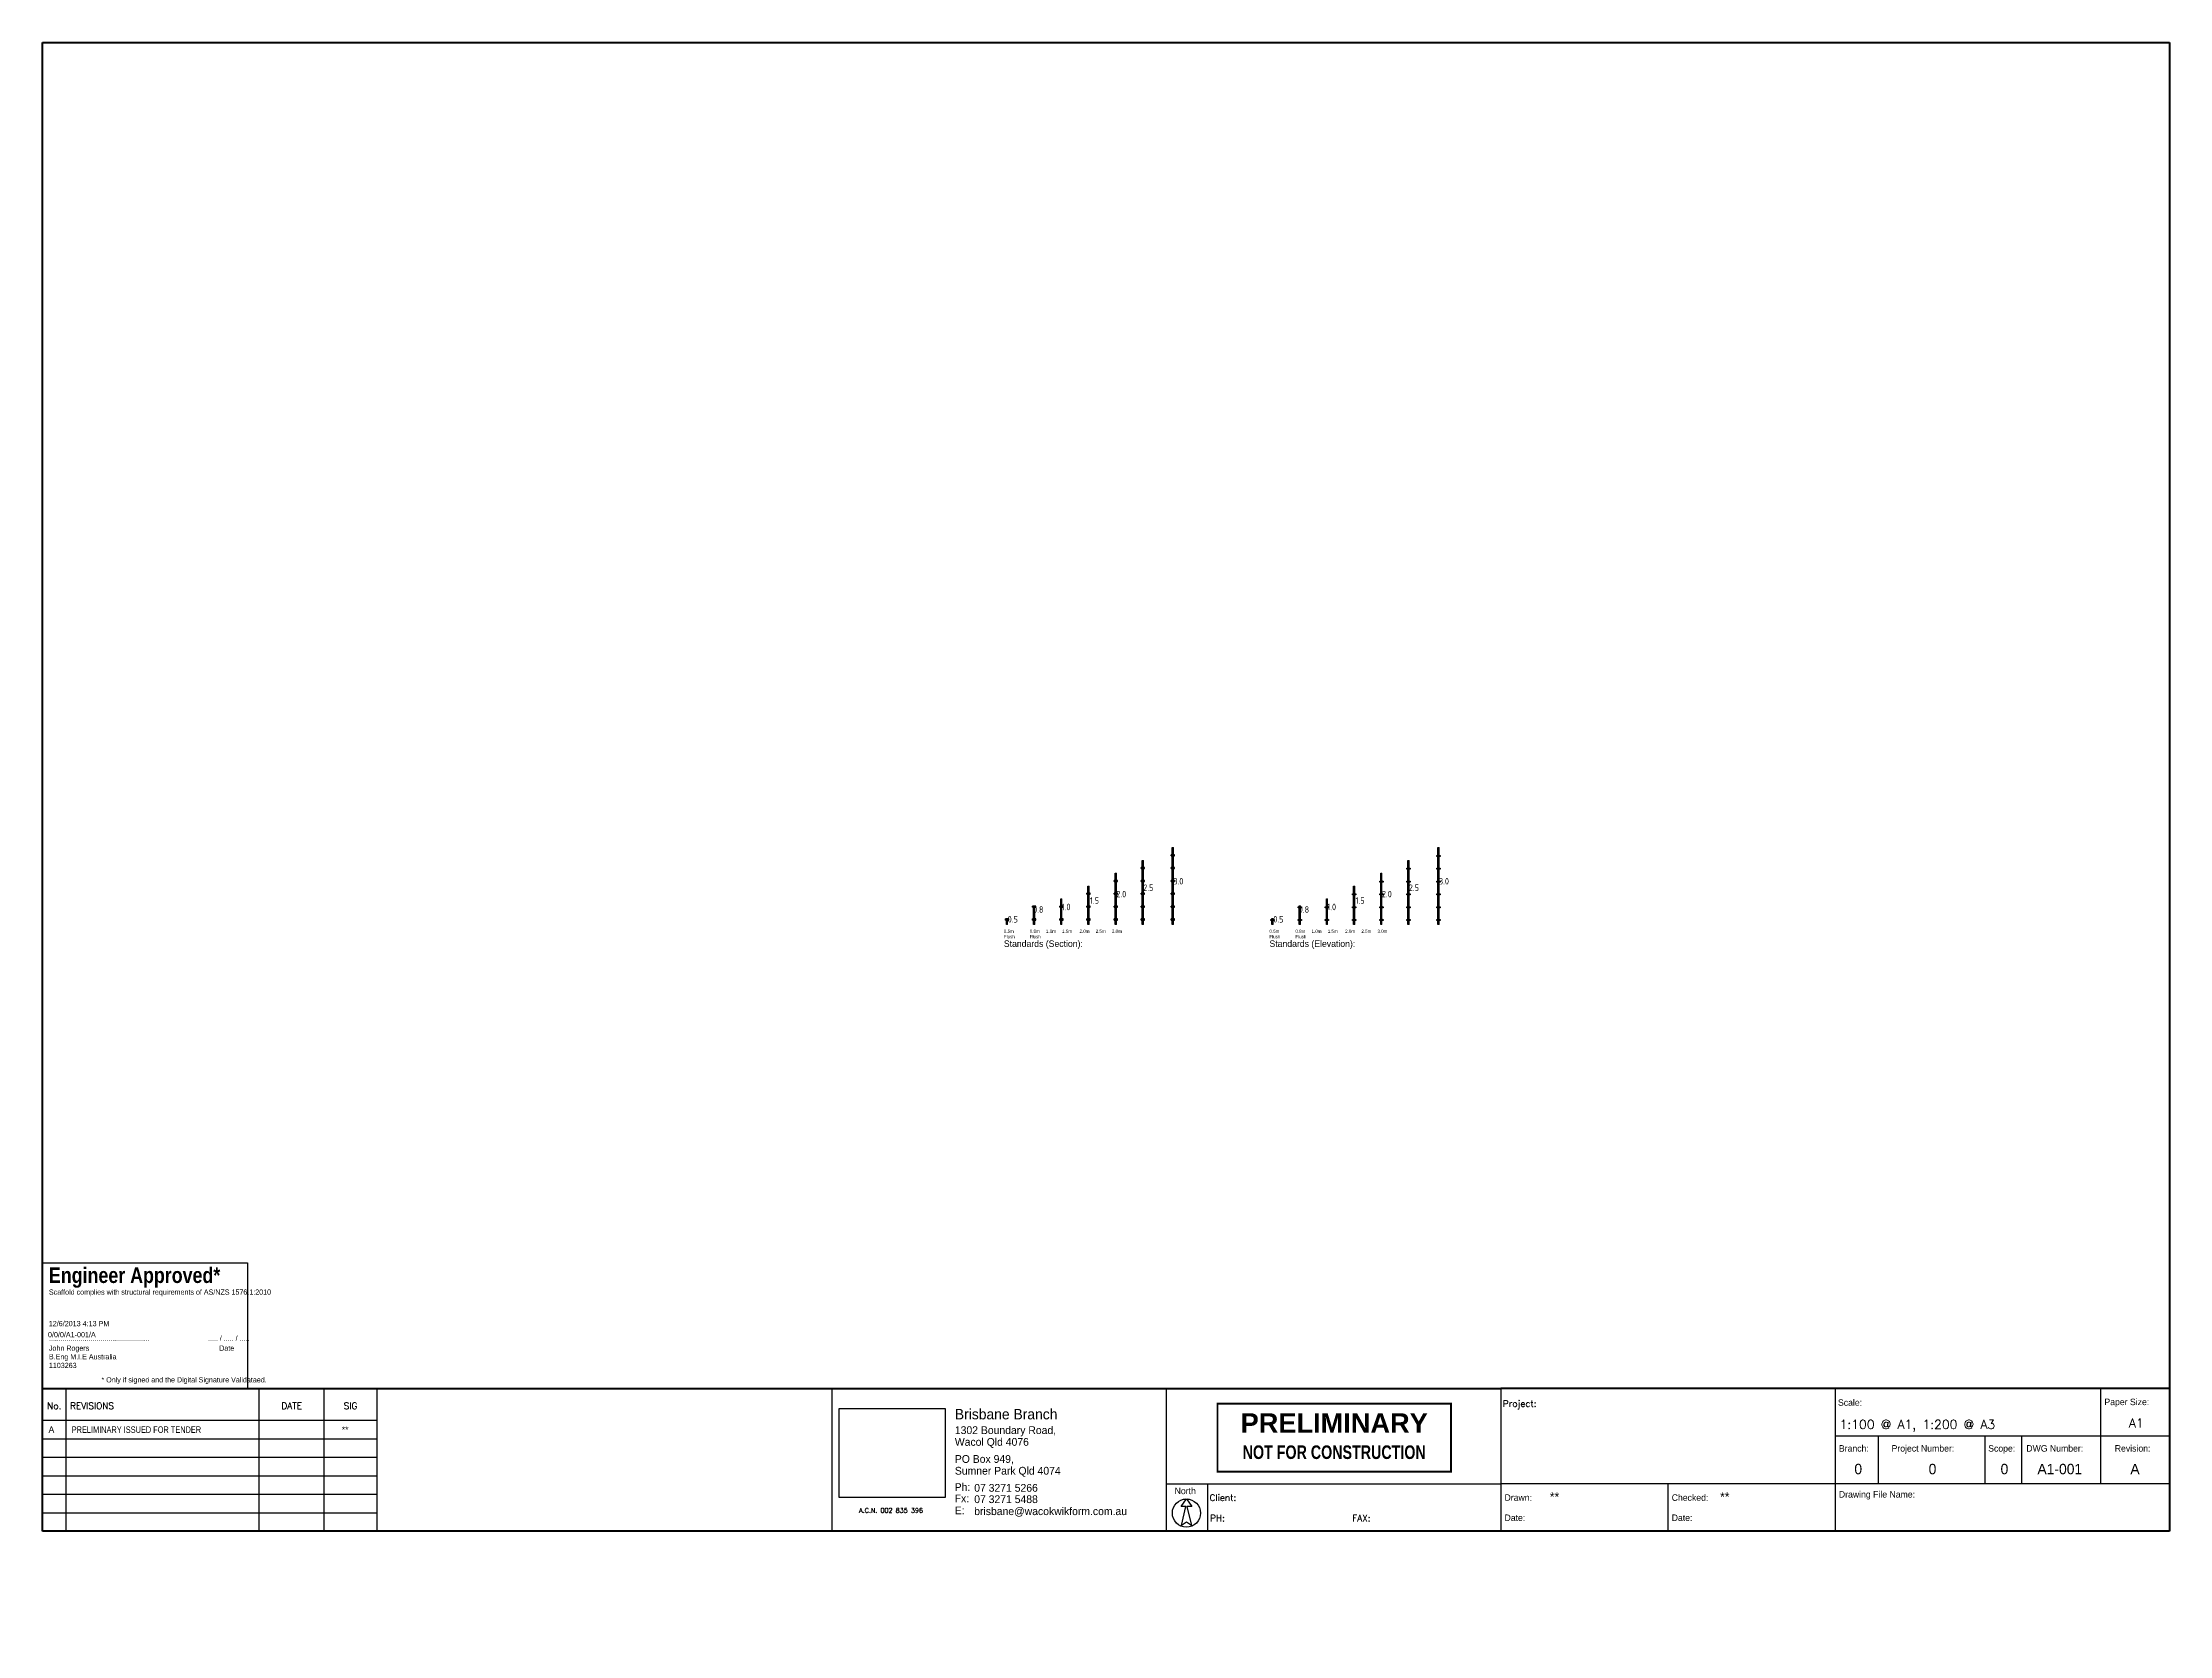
# Paper-space layout '(A1)' of a CAD drawing. Header units: millimetres. Extents: x 0 to 820, y -52 to 562.
# The model-space entities are those that its viewports show. They can reach past a viewport. Long polylines and large blocks are cut down to what shows.
import ezdxf
from ezdxf.enums import TextEntityAlignment as Align

# ---------------------------------------------------------------- set-up
doc = ezdxf.new("R2010")
doc.units = ezdxf.units.MM
doc.layers.get('0').update_dxf_attribs({"linetype": 'CONTINUOUS'})
for name, color, linetype in [('Drawing Sheet', 7, 'CONTINUOUS'), ('PRELIMINARY', 7, 'CONTINUOUS'), ('RED', 8, 'CONTINUOUS')]:
    doc.layers.add(name, color=color, linetype=linetype)
doc.layers.add('Viewport', color=7, linetype='CONTINUOUS', plot=False)
doc.styles.add('ARCH', font='archd.shx', dxfattribs={"height": 250})
doc.styles.add('KwikScaf ISO', font='isocp.shx')
doc.styles.add('ROMANS', font='romans')
doc.styles.add('STAMP', font='ARIALBD.TTF')
picture_1 = doc.add_image_def('image1.jpg', size_in_pixel=(483, 405))

psp = doc.layouts.new('(A1)')

# ---------------------------------------------------------------- texts
at = {"char_height": 2, "attachment_point": 1, "style": 'ARCH'}
for s, insert in [('12/6/2013 4:13 PM', (2.41, 69.08)), ('0/0/0/A1-001/A', (2.09, 64.81))]:
    psp.add_mtext(s, dxfattribs=dict(at, insert=insert))
at = {"layer": 'Drawing Sheet', "style": 'ROMANS'}
for s, p in [('No.', (4.53, 36.38)), ('DATE', (96.06, 36.38)), ('SIG', (118.74, 36.38))]:
    psp.add_text(s, height=2.5, dxfattribs=at).set_placement(p, align=Align.MIDDLE_CENTER)
psp.add_text('REVISIONS', height=2.5, dxfattribs=at).set_placement((10.61, 36.38), align=Align.MIDDLE_LEFT)
at = {"layer": 'Drawing Sheet', "attachment_point": 1, "style": 'ARCH'}
for s, insert, char_height, width in [('{\\fArial Narrow|b1|i0|c0|p34;Engineer Approved*}', (2.46, 89.73), 6, 76.5881), ('{\\fArial Narrow|b0|i0|c0|p34;\\H1.1765x;Scaffold complies with structural requirements of AS/NZS 1576.1:2010}', (2.46, 81.23), 1.7, 76.5881), ('{\\fArial Narrow|b0|i0|c0|p34;\\H1.1765x;John Rogers\\PB.Eng M.I.E Australia\\P1103263}', (2.46, 59.62), 1.7, 27.663), ('{\\fArial Narrow|b0|i0|c0|p34;\\H1.1765x;...................................................}', (2.46, 63.5), 1.7, 27.663), ('\\pi2.6312;{\\fArial Narrow|b0|i0|c0|p34;\\H1.1765x;..... / ..... / .....}', (61.15, 63.5), 1.7, 18.2342), ('{\\fArial Narrow|b0|i0|c0|p34;\\H1.1765x;Date}', (68.12, 59.62), 1.7, 9.7876), ('\\pi19.308;{\\fArial Narrow|b0|i0|c0|p34;\\H1.1765x;* Only if signed and the Digital Signature Validataed.}', (3.4, 47.4), 1.7, 72.2888), ('\\pi3.2214;North', (433.24, 4.81), 2.5, 15.8476)]:
    psp.add_mtext(s, dxfattribs=dict(at, insert=insert, char_height=char_height, width=width))

msp = doc.modelspace()

# ---------------------------------------------------------------- texts
at = {"char_height": 250, "width": 7780.98, "attachment_point": 1, "style": 'ARCH'}
for s, insert in [('{\\H0.5x;0.5m^I0.8m     1.0m     1.5m      2.0m     2.5m     3.0m\\PFlush}^I{\\H0.5x;Flush}^JStandards (Section):', (32156, 18904)), ('{\\H0.5x;0.5m^I0.8m     1.0m     1.5m      2.0m     2.5m     3.0m\\PFlush}^I{\\H0.5x;Flush}^JStandards (Elevation):', (42396, 18904))]:
    msp.add_mtext(s, dxfattribs=dict(at, insert=insert))

# ---------------------------------------------------------------- blocks, each defined once
blk = doc.blocks.new('PREL')
at = {"layer": 'RED', "const_width": 100}
blk.add_lwpolyline([(6000, 1750), (-6000, 1750), (-6000, -1750), (6000, -1750)], close=True, dxfattribs=at)
at = {"layer": 'RED', "style": 'STAMP'}
blk.add_text('PRELIMINARY', height=1000, dxfattribs=at).set_placement((0, 750), align=Align.MIDDLE)
at = {"layer": 'RED', "style": 'STAMP', "width": 0.75}
blk.add_text('NOT FOR CONSTRUCTION', height=700, dxfattribs=at).set_placement((0, -750), align=Align.MIDDLE)
blk = doc.blocks.new('Revisions')
at = {"layer": 'Drawing Sheet', "color": 5, "style": 'ARCH'}
for tag, p in [('01', (693.39, 209.7)), ('03', (778.76, 209.7)), ('04', (806.45, 209.7))]:
    blk.add_attdef(tag, p, '', height=2.5, dxfattribs=at)
at = {"layer": 'Drawing Sheet', "color": 5, "style": 'ARCH', "width": 0.85}
blk.add_attdef('02', (702.33, 209.7), '', height=2.5, dxfattribs=at)
blk = doc.blocks.new('Branch_Details')
at = {"layer": 'Drawing Sheet', "style": 'ROMANS'}
blk.add_text('A.C.N. 002 835 396', height=1.8, dxfattribs=at).set_placement((713.88, 143.22), align=Align.CENTER)
at = {"layer": 'Drawing Sheet', "char_height": 3, "width": 22.1173, "attachment_point": 1, "style": 'ARCH'}
for s, insert in [('Ph:', (738.42, 154.61)), ('Fx:', (738.42, 150.24)), ('E:', (738.42, 145.62))]:
    blk.add_mtext(s, dxfattribs=dict(at, insert=insert))
at = {"layer": 'Drawing Sheet', "color": 5, "style": 'ARCH', "flags": 8}
for tag, p, height in [('BRANCHNAME', (738.5, 179.22), 4), ('BRANCHADDRESS', (738.5, 173.57), 3), ('BRANCHADDRESS2', (738.5, 169.03), 3), ('BRANCHPOSTALADDRESS', (738.5, 162.45), 3), ('BRANCHPOSTALADDRESS2', (738.5, 157.92), 3), ('BRANCHPHONE', (745.95, 151.31), 3), ('BRANCHFAX', (745.95, 146.94), 3), ('BRANCHEMAIL', (742.34, 142.32), 3)]:
    blk.add_attdef(tag, p, '', height=height, dxfattribs=at)
at = {"layer": 'Drawing Sheet'}
image = blk.add_image(picture_1, insert=(693.9, 149.14), size_in_units=(40.89, 34.29), dxfattribs=at)
image.dxf.flags = 7
blk = doc.blocks.new('North Arrow')
blk.add_lwpolyline([(-53, 1557), (-511, 1557), (0, 2278), (511, 1557), (53, 1557), (490, -323), (0, 0), (-490, -323), (-53, 1557)])
blk = doc.blocks.new('Title_Block')
at = {"layer": 'Drawing Sheet'}
for s, style, p in [('Project:', 'ROMANS', (-256.99, 47.95)), ('Scale:', 'ARCH', (-127.8, 48.38)), ('Paper Size:', 'ARCH', (-25.08, 48.63)), ('Branch:', 'ARCH', (-127.44, 30.71)), ('Project Number:', 'ARCH', (-107.13, 30.71)), ('Scope:', 'ARCH', (-69.88, 30.71)), ('DWG Number:', 'ARCH', (-55.18, 30.71)), ('Revision:', 'ARCH', (-21.08, 30.71)), ('Client:', 'ROMANS', (-370.06, 11.7)), ('Drawn:', 'ARCH', (-256.36, 11.74)), ('Checked:', 'ARCH', (-191.9, 11.74)), ('Drawing File Name:', 'ARCH', (-127.44, 12.99)), ('PH:', 'ROMANS', (-369.86, 3.81)), ('FAX:', 'ROMANS', (-315.07, 3.81)), ('Date:', 'ARCH', (-256.36, 3.98)), ('Date:', 'ARCH', (-191.9, 3.98))]:
    blk.add_text(s, height=2.5, dxfattribs=dict(at, style=style)).set_placement(p)
at = {"layer": 'Drawing Sheet', "color": 5}
for tag, p, style in [('PROJECT_TITLE:', (-239.55, 47.95), 'ROMANS'), ('PROJECT_DESCRIPTION', (-239.55, 41.64), 'ROMANS'), ('SCALE', (-127.19, 39.44), 'ROMANS'), ('PROJECT_DESCRIPTION_2', (-239.55, 35.33), 'ROMANS'), ('PROJECT_DESCRIPTION_3', (-239.55, 29.28), 'ROMANS'), ('PROJECT_DESCRIPTION_4', (-239.55, 22.71), 'ROMANS'), ('CLIENT', (-357.79, 11.7), 'ROMANS'), ('DRAWNBY', (-238.89, 11.55), 'ARCH'), ('CHECKEDBY', (-173.26, 11.55), 'ARCH'), ('PHONE_NO.', (-357.79, 3.81), 'ROMANS'), ('FAX_NO.', (-306.44, 3.81), 'ROMANS'), ('DRAWN_DATE', (-239.11, 3.65), 'ARCH'), ('CHECKED_DATE', (-173.49, 3.65), 'ARCH')]:
    blk.add_attdef(tag, p, '', height=3.5, dxfattribs=dict(at, style=style))
for tag, height, style, p in [('PAPER_SIZE', 3.5, 'ROMANS', (-12.79, 40)), ('BRANCH', 4, 'ARCH', (-119.99, 22)), ('PROJECT_NUMBER', 4, 'ARCH', (-91.36, 22)), ('SCOPE', 4, 'ARCH', (-63.62, 22)), ('DRAWING_NUMBER', 4, 'ARCH', (-42.28, 22)), ('REVISION', 4, 'ARCH', (-13.3, 22))]:
    blk.add_attdef(tag, text='', height=height, dxfattribs=dict(at, style=style)).set_placement(p, align=Align.CENTER)
at = {"layer": 'Drawing Sheet', "color": 5, "style": 'ARCH', "flags": 10}
blk.add_attdef('DRAWING_FILE_NAME', (-100.09, 3.2), '', height=4, dxfattribs=at)
blk = doc.blocks.new('0.5m Standard')
at = {"color": 180, "extrusion": (-1, 6.12323e-17, 0)}
for p, q in [((-40, 177), (-40, 217)), ((-36, 217), (-40, 217)), ((-40, 177), (-36, 177)), ((2, 217), (-36, 217)), ((-36, 177), (2, 177)), ((0, 217), (0, 238)), ((0, 0), (0, 177)), ((48, 0), (0, 0)), ((2, 177), (2, 217)), ((6, 217), (2, 217)), ((2, 177), (6, 177)), ((6, 217), (6, 177)), ((8, 152), (8, 192)), ((18, 192), (8, 192)), ((8, 152), (18, 152)), ((30, 192), (18, 192)), ((18, 152), (30, 152)), ((40, 192), (30, 192)), ((30, 152), (40, 152)), ((40, 152), (40, 192)), ((42, 177), (42, 217)), ((46, 217), (42, 217)), ((42, 177), (46, 177)), ((46, 177), (46, 217)), ((84, 217), (46, 217)), ((46, 177), (84, 177)), ((48, 217), (48, 238)), ((48, 0), (48, 177)), ((88, 217), (84, 217)), ((84, 177), (88, 177)), ((88, 177), (88, 217))]:
    blk.add_line(p, q, dxfattribs=at)
at = {"color": 180}
blk.add_line((0, 238), (48, 238), dxfattribs=at)
blk = doc.blocks.new('0.5m Standard with Text')
blk.add_blockref('0.5m Standard', (0, 0))
at = {"color": 7, "style": 'KwikScaf ISO'}
blk.add_text('  0.5  ', height=250, dxfattribs=at).set_placement((739, 205), align=Align.MIDDLE_RIGHT)
blk = doc.blocks.new('0.8m Standard')
at = {"color": 180, "extrusion": (-1, 6.12323e-17, 0)}
for p, q in [((-36, 712), (-40, 712)), ((-40, 672), (-40, 712)), ((-40, 672), (-36, 672)), ((-40, 177), (-40, 217)), ((-36, 217), (-40, 217)), ((-40, 177), (-36, 177)), ((2, 712), (-36, 712)), ((-36, 672), (2, 672)), ((2, 217), (-36, 217)), ((-36, 177), (2, 177)), ((0, 712), (0, 721)), ((0, 217), (0, 672)), ((0, 0), (0, 177)), ((48, 0), (0, 0)), ((2, 672), (2, 712)), ((6, 712), (2, 712)), ((2, 672), (6, 672)), ((2, 177), (2, 217)), ((6, 217), (2, 217)), ((2, 177), (6, 177)), ((6, 712), (6, 672)), ((6, 217), (6, 177)), ((8, 647), (8, 687)), ((18, 687), (8, 687)), ((8, 647), (18, 647)), ((8, 152), (8, 192)), ((18, 192), (8, 192)), ((8, 152), (18, 152)), ((30, 687), (18, 687)), ((18, 647), (30, 647)), ((30, 192), (18, 192)), ((18, 152), (30, 152)), ((40, 687), (30, 687)), ((30, 647), (40, 647)), ((40, 192), (30, 192)), ((30, 152), (40, 152)), ((40, 647), (40, 687)), ((40, 152), (40, 192)), ((42, 672), (42, 712)), ((46, 712), (42, 712)), ((42, 672), (46, 672)), ((42, 177), (42, 217)), ((46, 217), (42, 217)), ((42, 177), (46, 177)), ((84, 712), (46, 712)), ((46, 672), (46, 712)), ((46, 672), (84, 672)), ((46, 177), (46, 217)), ((84, 217), (46, 217)), ((46, 177), (84, 177)), ((48, 712), (48, 721)), ((48, 217), (48, 672)), ((48, 0), (48, 177)), ((88, 712), (84, 712)), ((84, 672), (88, 672)), ((88, 217), (84, 217)), ((84, 177), (88, 177)), ((88, 672), (88, 712)), ((88, 177), (88, 217))]:
    blk.add_line(p, q, dxfattribs=at)
at = {"color": 180}
blk.add_line((0, 721), (48, 721), dxfattribs=at)
blk = doc.blocks.new('0.8m Standard with Text')
blk.add_blockref('0.8m Standard', (0, 0))
at = {"color": 7, "style": 'KwikScaf ISO'}
blk.add_text('  0.8  ', height=250, dxfattribs=at).set_placement((679, 581), align=Align.MIDDLE_RIGHT)
blk = doc.blocks.new('1.0m Standard')
at = {"color": 180, "extrusion": (-1, 6.12323e-17, 0)}
for p, q in [((0, 712), (0, 990)), ((0, 990), (48, 990)), ((48, 712), (48, 990)), ((-36, 712), (-40, 712)), ((-40, 672), (-40, 712)), ((-40, 672), (-36, 672)), ((-40, 177), (-40, 217)), ((-36, 217), (-40, 217)), ((-40, 177), (-36, 177)), ((2, 712), (-36, 712)), ((-36, 672), (2, 672)), ((2, 217), (-36, 217)), ((-36, 177), (2, 177)), ((0, 217), (0, 672)), ((0, 0), (0, 177)), ((48, 0), (0, 0)), ((2, 672), (2, 712)), ((6, 712), (2, 712)), ((2, 672), (6, 672)), ((2, 177), (2, 217)), ((6, 217), (2, 217)), ((2, 177), (6, 177)), ((6, 712), (6, 672)), ((6, 217), (6, 177)), ((8, 647), (8, 687)), ((18, 687), (8, 687)), ((8, 647), (18, 647)), ((8, 152), (8, 192)), ((18, 192), (8, 192)), ((8, 152), (18, 152)), ((30, 687), (18, 687)), ((18, 647), (30, 647)), ((30, 192), (18, 192)), ((18, 152), (30, 152)), ((40, 687), (30, 687)), ((30, 647), (40, 647)), ((40, 192), (30, 192)), ((30, 152), (40, 152)), ((40, 647), (40, 687)), ((40, 152), (40, 192)), ((42, 672), (42, 712)), ((46, 712), (42, 712)), ((42, 672), (46, 672)), ((42, 177), (42, 217)), ((46, 217), (42, 217)), ((42, 177), (46, 177)), ((84, 712), (46, 712)), ((46, 672), (46, 712)), ((46, 672), (84, 672)), ((46, 177), (46, 217)), ((84, 217), (46, 217)), ((46, 177), (84, 177)), ((48, 217), (48, 672)), ((48, 0), (48, 177)), ((88, 712), (84, 712)), ((84, 672), (88, 672)), ((88, 217), (84, 217)), ((84, 177), (88, 177)), ((88, 672), (88, 712)), ((88, 177), (88, 217))]:
    blk.add_line(p, q, dxfattribs=at)
blk = doc.blocks.new('1.0m Standard with Text')
blk.add_blockref('1.0m Standard', (0, 0))
at = {"color": 7, "style": 'KwikScaf ISO'}
blk.add_text('  1.0  ', height=250, dxfattribs=at).set_placement((671, 680), align=Align.MIDDLE_RIGHT)
blk = doc.blocks.new('1.5m Standard')
at = {"color": 180, "extrusion": (-1, 6.12323e-17, 0)}
for p, q in [((-36, 1207), (-40, 1207)), ((-40, 1167), (-40, 1207)), ((-40, 1167), (-36, 1167)), ((2, 1207), (-36, 1207)), ((-36, 1167), (2, 1167)), ((0, 1207), (0, 1485)), ((0, 1485), (48, 1485)), ((0, 712), (0, 1167)), ((2, 1167), (2, 1207)), ((6, 1207), (2, 1207)), ((2, 1167), (6, 1167)), ((6, 1207), (6, 1167)), ((8, 1142), (8, 1182)), ((18, 1182), (8, 1182)), ((8, 1142), (18, 1142)), ((30, 1182), (18, 1182)), ((18, 1142), (30, 1142)), ((40, 1182), (30, 1182)), ((30, 1142), (40, 1142)), ((40, 1142), (40, 1182)), ((42, 1167), (42, 1207)), ((46, 1207), (42, 1207)), ((42, 1167), (46, 1167)), ((84, 1207), (46, 1207)), ((46, 1167), (46, 1207)), ((46, 1167), (84, 1167)), ((48, 1207), (48, 1485)), ((48, 712), (48, 1167)), ((88, 1207), (84, 1207)), ((84, 1167), (88, 1167)), ((88, 1167), (88, 1207)), ((-36, 712), (-40, 712)), ((-40, 672), (-40, 712)), ((-40, 672), (-36, 672)), ((-36, 217), (-40, 217)), ((-40, 177), (-40, 217)), ((-40, 177), (-36, 177)), ((2, 712), (-36, 712)), ((-36, 672), (2, 672)), ((2, 217), (-36, 217)), ((-36, 177), (2, 177)), ((0, 217), (0, 672)), ((0, 0), (0, 177)), ((48, 0), (0, 0)), ((2, 672), (2, 712)), ((6, 712), (2, 712)), ((2, 672), (6, 672)), ((2, 177), (2, 217)), ((6, 217), (2, 217)), ((2, 177), (6, 177)), ((6, 712), (6, 672)), ((6, 217), (6, 177)), ((8, 647), (8, 687)), ((18, 687), (8, 687)), ((8, 647), (18, 647)), ((8, 152), (8, 192)), ((18, 192), (8, 192)), ((8, 152), (18, 152)), ((30, 687), (18, 687)), ((18, 647), (30, 647)), ((30, 192), (18, 192)), ((18, 152), (30, 152)), ((40, 687), (30, 687)), ((30, 647), (40, 647)), ((40, 192), (30, 192)), ((30, 152), (40, 152)), ((40, 647), (40, 687)), ((40, 152), (40, 192)), ((42, 672), (42, 712)), ((46, 712), (42, 712)), ((42, 672), (46, 672)), ((42, 177), (42, 217)), ((46, 217), (42, 217)), ((42, 177), (46, 177)), ((84, 712), (46, 712)), ((46, 672), (46, 712)), ((46, 672), (84, 672)), ((84, 217), (46, 217)), ((46, 177), (46, 217)), ((46, 177), (84, 177)), ((48, 217), (48, 672)), ((48, 0), (48, 177)), ((88, 712), (84, 712)), ((84, 672), (88, 672)), ((88, 217), (84, 217)), ((84, 177), (88, 177)), ((88, 672), (88, 712)), ((88, 177), (88, 217))]:
    blk.add_line(p, q, dxfattribs=at)
blk = doc.blocks.new('1.5m Standard with Text')
blk.add_blockref('1.5m Standard', (0, 0))
at = {"color": 7, "style": 'KwikScaf ISO'}
blk.add_text('  1.5  ', height=250, dxfattribs=at).set_placement((723, 928), align=Align.MIDDLE_RIGHT)
blk = doc.blocks.new('2.0m Standard')
at = {"color": 180, "extrusion": (-1, 6.12323e-17, 0)}
for p, q in [((-40, 1662), (-40, 1702)), ((-36, 1702), (-40, 1702)), ((-40, 1662), (-36, 1662)), ((2, 1702), (-36, 1702)), ((-36, 1662), (2, 1662)), ((0, 1981), (48, 1981)), ((0, 1702), (0, 1981)), ((0, 1207), (0, 1662)), ((2, 1662), (2, 1702)), ((6, 1702), (2, 1702)), ((2, 1662), (6, 1662)), ((6, 1702), (6, 1662)), ((8, 1637), (8, 1677)), ((18, 1677), (8, 1677)), ((30, 1677), (18, 1677)), ((40, 1677), (30, 1677)), ((40, 1637), (40, 1677)), ((42, 1662), (42, 1702)), ((46, 1702), (42, 1702)), ((42, 1662), (46, 1662)), ((46, 1662), (46, 1702)), ((84, 1702), (46, 1702)), ((46, 1662), (84, 1662)), ((48, 1702), (48, 1981)), ((48, 1207), (48, 1662)), ((88, 1702), (84, 1702)), ((84, 1662), (88, 1662)), ((88, 1662), (88, 1702)), ((-36, 1207), (-40, 1207)), ((-40, 1167), (-40, 1207)), ((-40, 1167), (-36, 1167)), ((2, 1207), (-36, 1207)), ((-36, 1167), (2, 1167)), ((0, 712), (0, 1167)), ((2, 1167), (2, 1207)), ((6, 1207), (2, 1207)), ((2, 1167), (6, 1167)), ((6, 1207), (6, 1167)), ((8, 1637), (18, 1637)), ((8, 1142), (8, 1182)), ((18, 1182), (8, 1182)), ((8, 1142), (18, 1142)), ((18, 1637), (30, 1637)), ((30, 1182), (18, 1182)), ((18, 1142), (30, 1142)), ((30, 1637), (40, 1637)), ((40, 1182), (30, 1182)), ((30, 1142), (40, 1142)), ((40, 1142), (40, 1182)), ((42, 1167), (42, 1207)), ((46, 1207), (42, 1207)), ((42, 1167), (46, 1167)), ((84, 1207), (46, 1207)), ((46, 1167), (46, 1207)), ((46, 1167), (84, 1167)), ((48, 712), (48, 1167)), ((88, 1207), (84, 1207)), ((84, 1167), (88, 1167)), ((88, 1167), (88, 1207)), ((-36, 712), (-40, 712)), ((-40, 672), (-40, 712)), ((-40, 672), (-36, 672)), ((-36, 217), (-40, 217)), ((-40, 177), (-40, 217)), ((-40, 177), (-36, 177)), ((2, 712), (-36, 712)), ((-36, 672), (2, 672)), ((2, 217), (-36, 217)), ((-36, 177), (2, 177)), ((0, 217), (0, 672)), ((0, 0), (0, 177)), ((48, 0), (0, 0)), ((2, 672), (2, 712)), ((6, 712), (2, 712)), ((2, 672), (6, 672)), ((2, 177), (2, 217)), ((6, 217), (2, 217)), ((2, 177), (6, 177)), ((6, 712), (6, 672)), ((6, 217), (6, 177)), ((8, 647), (8, 687)), ((18, 687), (8, 687)), ((8, 647), (18, 647)), ((8, 152), (8, 192)), ((18, 192), (8, 192)), ((8, 152), (18, 152)), ((30, 687), (18, 687)), ((18, 647), (30, 647)), ((30, 192), (18, 192)), ((18, 152), (30, 152)), ((40, 687), (30, 687)), ((30, 647), (40, 647)), ((40, 192), (30, 192)), ((30, 152), (40, 152)), ((40, 647), (40, 687)), ((40, 152), (40, 192)), ((42, 672), (42, 712)), ((46, 712), (42, 712)), ((42, 672), (46, 672)), ((42, 177), (42, 217)), ((46, 217), (42, 217)), ((42, 177), (46, 177)), ((84, 712), (46, 712)), ((46, 672), (46, 712)), ((46, 672), (84, 672)), ((84, 217), (46, 217)), ((46, 177), (46, 217)), ((46, 177), (84, 177)), ((48, 217), (48, 672)), ((48, 0), (48, 177)), ((88, 712), (84, 712)), ((84, 672), (88, 672)), ((88, 217), (84, 217)), ((84, 177), (88, 177)), ((88, 672), (88, 712)), ((88, 177), (88, 217))]:
    blk.add_line(p, q, dxfattribs=at)
blk = doc.blocks.new('2.0m Standard with Text')
blk.add_blockref('2.0m Standard', (0, 0))
at = {"color": 7, "style": 'KwikScaf ISO'}
blk.add_text('  2.0  ', height=250, dxfattribs=at).set_placement((723, 1176), align=Align.MIDDLE_RIGHT)
blk = doc.blocks.new('2.5m Standard')
at = {"color": 180, "extrusion": (-1, 6.12323e-17, 0)}
for p, q in [((0, 2476), (48, 2476)), ((0, 2197), (0, 2476)), ((48, 2197), (48, 2476)), ((-36, 2197), (-40, 2197)), ((-40, 2157), (-40, 2197)), ((-40, 2157), (-36, 2157)), ((-36, 1702), (-40, 1702)), ((-40, 1662), (-40, 1702)), ((-40, 1662), (-36, 1662)), ((2, 2197), (-36, 2197)), ((-36, 2157), (2, 2157)), ((2, 1702), (-36, 1702)), ((-36, 1662), (2, 1662)), ((0, 1702), (0, 2157)), ((0, 1207), (0, 1662)), ((2, 2157), (2, 2197)), ((6, 2197), (2, 2197)), ((2, 2157), (6, 2157)), ((2, 1662), (2, 1702)), ((6, 1702), (2, 1702)), ((2, 1662), (6, 1662)), ((6, 2197), (6, 2157)), ((6, 1702), (6, 1662)), ((8, 2132), (8, 2172)), ((18, 2172), (8, 2172)), ((8, 2132), (18, 2132)), ((8, 1637), (8, 1677)), ((18, 1677), (8, 1677)), ((30, 2172), (18, 2172)), ((18, 2132), (30, 2132)), ((30, 1677), (18, 1677)), ((40, 2172), (30, 2172)), ((30, 2132), (40, 2132)), ((40, 1677), (30, 1677)), ((40, 2132), (40, 2172)), ((40, 1637), (40, 1677)), ((42, 2157), (42, 2197)), ((46, 2197), (42, 2197)), ((42, 2157), (46, 2157)), ((42, 1662), (42, 1702)), ((46, 1702), (42, 1702)), ((42, 1662), (46, 1662)), ((84, 2197), (46, 2197)), ((46, 2157), (46, 2197)), ((46, 2157), (84, 2157)), ((84, 1702), (46, 1702)), ((46, 1662), (46, 1702)), ((46, 1662), (84, 1662)), ((48, 1702), (48, 2157)), ((48, 1207), (48, 1662)), ((88, 2197), (84, 2197)), ((84, 2157), (88, 2157)), ((88, 1702), (84, 1702)), ((84, 1662), (88, 1662)), ((88, 2157), (88, 2197)), ((88, 1662), (88, 1702)), ((-36, 1207), (-40, 1207)), ((-40, 1167), (-40, 1207)), ((-40, 1167), (-36, 1167)), ((2, 1207), (-36, 1207)), ((-36, 1167), (2, 1167)), ((0, 712), (0, 1167)), ((2, 1167), (2, 1207)), ((6, 1207), (2, 1207)), ((2, 1167), (6, 1167)), ((6, 1207), (6, 1167)), ((8, 1637), (18, 1637)), ((18, 1182), (8, 1182)), ((8, 1142), (8, 1182)), ((8, 1142), (18, 1142)), ((18, 1637), (30, 1637)), ((30, 1182), (18, 1182)), ((18, 1142), (30, 1142)), ((30, 1637), (40, 1637)), ((40, 1182), (30, 1182)), ((30, 1142), (40, 1142)), ((40, 1142), (40, 1182)), ((42, 1167), (42, 1207)), ((46, 1207), (42, 1207)), ((42, 1167), (46, 1167)), ((84, 1207), (46, 1207)), ((46, 1167), (46, 1207)), ((46, 1167), (84, 1167)), ((48, 712), (48, 1167)), ((88, 1207), (84, 1207)), ((84, 1167), (88, 1167)), ((88, 1167), (88, 1207)), ((-36, 712), (-40, 712)), ((-40, 672), (-40, 712)), ((-40, 672), (-36, 672)), ((-36, 217), (-40, 217)), ((-40, 177), (-40, 217)), ((-40, 177), (-36, 177)), ((2, 712), (-36, 712)), ((-36, 672), (2, 672)), ((2, 217), (-36, 217)), ((-36, 177), (2, 177)), ((0, 217), (0, 672)), ((0, 0), (0, 177)), ((48, 0), (0, 0)), ((2, 672), (2, 712)), ((6, 712), (2, 712)), ((2, 672), (6, 672)), ((2, 177), (2, 217)), ((6, 217), (2, 217)), ((2, 177), (6, 177)), ((6, 712), (6, 672)), ((6, 217), (6, 177)), ((8, 647), (8, 687)), ((18, 687), (8, 687)), ((8, 647), (18, 647)), ((8, 152), (8, 192)), ((18, 192), (8, 192)), ((8, 152), (18, 152)), ((30, 687), (18, 687)), ((18, 647), (30, 647)), ((30, 192), (18, 192)), ((18, 152), (30, 152)), ((40, 687), (30, 687)), ((30, 647), (40, 647)), ((40, 192), (30, 192)), ((30, 152), (40, 152)), ((40, 647), (40, 687)), ((40, 152), (40, 192)), ((42, 672), (42, 712)), ((46, 712), (42, 712)), ((42, 672), (46, 672)), ((42, 177), (42, 217)), ((46, 217), (42, 217)), ((42, 177), (46, 177)), ((84, 712), (46, 712)), ((46, 672), (46, 712)), ((46, 672), (84, 672)), ((84, 217), (46, 217)), ((46, 177), (46, 217)), ((46, 177), (84, 177)), ((48, 217), (48, 672)), ((48, 0), (48, 177)), ((88, 712), (84, 712)), ((84, 672), (88, 672)), ((88, 217), (84, 217)), ((84, 177), (88, 177)), ((88, 672), (88, 712)), ((88, 177), (88, 217))]:
    blk.add_line(p, q, dxfattribs=at)
blk = doc.blocks.new('2.5m Standard with Text')
blk.add_blockref('2.5m Standard', (0, 0))
at = {"color": 7, "style": 'KwikScaf ISO'}
blk.add_text('  2.5  ', height=250, dxfattribs=at).set_placement((723, 1423), align=Align.MIDDLE_RIGHT)
blk = doc.blocks.new('3.0m Standard')
at = {"color": 180, "extrusion": (-1, 6.12323e-17, 0)}
for p, q in [((-36, 2692), (-40, 2692)), ((-40, 2652), (-40, 2692)), ((-40, 2652), (-36, 2652)), ((2, 2692), (-36, 2692)), ((-36, 2652), (2, 2652)), ((0, 2972), (48, 2972)), ((0, 2692), (0, 2972)), ((0, 2197), (0, 2652)), ((2, 2652), (2, 2692)), ((6, 2692), (2, 2692)), ((2, 2652), (6, 2652)), ((6, 2692), (6, 2652)), ((18, 2667), (8, 2667)), ((8, 2627), (8, 2667)), ((8, 2627), (18, 2627)), ((30, 2667), (18, 2667)), ((18, 2627), (30, 2627)), ((40, 2667), (30, 2667)), ((30, 2627), (40, 2627)), ((40, 2627), (40, 2667)), ((42, 2652), (42, 2692)), ((46, 2692), (42, 2692)), ((42, 2652), (46, 2652)), ((84, 2692), (46, 2692)), ((46, 2652), (46, 2692)), ((46, 2652), (84, 2652)), ((48, 2692), (48, 2972)), ((48, 2197), (48, 2652)), ((88, 2692), (84, 2692)), ((84, 2652), (88, 2652)), ((88, 2652), (88, 2692)), ((-36, 2197), (-40, 2197)), ((-40, 2157), (-40, 2197)), ((-40, 2157), (-36, 2157)), ((-36, 1702), (-40, 1702)), ((-40, 1662), (-40, 1702)), ((-40, 1662), (-36, 1662)), ((2, 2197), (-36, 2197)), ((-36, 2157), (2, 2157)), ((2, 1702), (-36, 1702)), ((-36, 1662), (2, 1662)), ((0, 1702), (0, 2157)), ((0, 1207), (0, 1662)), ((2, 2157), (2, 2197)), ((6, 2197), (2, 2197)), ((2, 2157), (6, 2157)), ((2, 1662), (2, 1702)), ((6, 1702), (2, 1702)), ((2, 1662), (6, 1662)), ((6, 2197), (6, 2157)), ((6, 1702), (6, 1662)), ((8, 2132), (8, 2172)), ((18, 2172), (8, 2172)), ((8, 2132), (18, 2132)), ((8, 1637), (8, 1677)), ((18, 1677), (8, 1677)), ((30, 2172), (18, 2172)), ((18, 2132), (30, 2132)), ((30, 1677), (18, 1677)), ((40, 2172), (30, 2172)), ((30, 2132), (40, 2132)), ((40, 1677), (30, 1677)), ((40, 2132), (40, 2172)), ((40, 1637), (40, 1677)), ((42, 2157), (42, 2197)), ((46, 2197), (42, 2197)), ((42, 2157), (46, 2157)), ((42, 1662), (42, 1702)), ((46, 1702), (42, 1702)), ((42, 1662), (46, 1662)), ((84, 2197), (46, 2197)), ((46, 2157), (46, 2197)), ((46, 2157), (84, 2157)), ((84, 1702), (46, 1702)), ((46, 1662), (46, 1702)), ((46, 1662), (84, 1662)), ((48, 1702), (48, 2157)), ((48, 1207), (48, 1662)), ((88, 2197), (84, 2197)), ((84, 2157), (88, 2157)), ((88, 1702), (84, 1702)), ((84, 1662), (88, 1662)), ((88, 2157), (88, 2197)), ((88, 1662), (88, 1702)), ((-36, 1207), (-40, 1207)), ((-40, 1167), (-40, 1207)), ((-40, 1167), (-36, 1167)), ((2, 1207), (-36, 1207)), ((-36, 1167), (2, 1167)), ((0, 712), (0, 1167)), ((2, 1167), (2, 1207)), ((6, 1207), (2, 1207)), ((2, 1167), (6, 1167)), ((6, 1207), (6, 1167)), ((8, 1637), (18, 1637)), ((8, 1142), (8, 1182)), ((18, 1182), (8, 1182)), ((8, 1142), (18, 1142)), ((18, 1637), (30, 1637)), ((30, 1182), (18, 1182)), ((18, 1142), (30, 1142)), ((30, 1637), (40, 1637)), ((40, 1182), (30, 1182)), ((30, 1142), (40, 1142)), ((40, 1142), (40, 1182)), ((42, 1167), (42, 1207)), ((46, 1207), (42, 1207)), ((42, 1167), (46, 1167)), ((84, 1207), (46, 1207)), ((46, 1167), (46, 1207)), ((46, 1167), (84, 1167)), ((48, 712), (48, 1167)), ((88, 1207), (84, 1207)), ((84, 1167), (88, 1167)), ((88, 1167), (88, 1207)), ((-36, 712), (-40, 712)), ((-40, 672), (-40, 712)), ((-40, 672), (-36, 672)), ((-36, 217), (-40, 217)), ((-40, 177), (-40, 217)), ((-40, 177), (-36, 177)), ((2, 712), (-36, 712)), ((-36, 672), (2, 672)), ((2, 217), (-36, 217)), ((-36, 177), (2, 177)), ((0, 217), (0, 672)), ((0, 0), (0, 177)), ((48, 0), (0, 0)), ((2, 672), (2, 712)), ((6, 712), (2, 712)), ((2, 672), (6, 672)), ((2, 177), (2, 217)), ((6, 217), (2, 217)), ((2, 177), (6, 177)), ((6, 712), (6, 672)), ((6, 217), (6, 177)), ((18, 687), (8, 687)), ((8, 647), (8, 687)), ((8, 647), (18, 647)), ((8, 152), (8, 192)), ((18, 192), (8, 192)), ((8, 152), (18, 152)), ((30, 687), (18, 687)), ((18, 647), (30, 647)), ((30, 192), (18, 192)), ((18, 152), (30, 152)), ((40, 687), (30, 687)), ((30, 647), (40, 647)), ((40, 192), (30, 192)), ((30, 152), (40, 152)), ((40, 647), (40, 687)), ((40, 152), (40, 192)), ((42, 672), (42, 712)), ((46, 712), (42, 712)), ((42, 672), (46, 672)), ((42, 177), (42, 217)), ((46, 217), (42, 217)), ((42, 177), (46, 177)), ((84, 712), (46, 712)), ((46, 672), (46, 712)), ((46, 672), (84, 672)), ((84, 217), (46, 217)), ((46, 177), (46, 217)), ((46, 177), (84, 177)), ((48, 217), (48, 672)), ((48, 0), (48, 177)), ((88, 712), (84, 712)), ((84, 672), (88, 672)), ((88, 217), (84, 217)), ((84, 177), (88, 177)), ((88, 672), (88, 712)), ((88, 177), (88, 217))]:
    blk.add_line(p, q, dxfattribs=at)
blk = doc.blocks.new('*U56')
blk.add_blockref('3.0m Standard', (0, 0))
at = {"color": 7, "style": 'KwikScaf ISO'}
blk.add_text('  3.0  ', height=250, dxfattribs=at).set_placement((723, 1671), align=Align.MIDDLE_RIGHT)
blk = doc.blocks.new('0.5m Standard Elev')
at = {"color": 180, "extrusion": (-1, 6.12323e-17, 0)}
for p, q in [((-24, 192), (-24, 238)), ((-24, 0), (-24, 152)), ((24, 0), (-24, 0)), ((24, 192), (24, 238)), ((24, 0), (24, 152))]:
    blk.add_line(p, q, dxfattribs=at)
at = {"color": 180}
for p, q in [((-24, 238), (24, 238)), ((-22, 192), (-22, 152)), ((22, 192), (22, 152))]:
    blk.add_line(p, q, dxfattribs=at)
for points in [[(-64, 192), (-18, 192), (-18, 152), (-64, 152)], [(-16, 217), (16, 217), (16, 177), (-16, 177)], [(18, 192), (64, 192), (64, 152), (18, 152)]]:
    blk.add_lwpolyline(points, close=True, dxfattribs=at)
blk = doc.blocks.new('0.5m Standard Elev with Text')
blk.add_blockref('0.5m Standard Elev', (0, 0))
at = {"color": 7, "style": 'KwikScaf ISO'}
blk.add_text('  0.5  ', height=250, dxfattribs=at).set_placement((715, 205), align=Align.MIDDLE_RIGHT)
blk = doc.blocks.new('0.8m Standard Elev')
at = {"color": 180}
for p, q in [((-24, 721), (24, 721)), ((-22, 687), (-22, 647)), ((-22, 192), (-22, 152)), ((22, 687), (22, 647)), ((22, 192), (22, 152))]:
    blk.add_line(p, q, dxfattribs=at)
at = {"color": 180, "extrusion": (-1, 6.12323e-17, 0)}
for p, q in [((-24, 687), (-24, 721)), ((-24, 192), (-24, 647)), ((-24, 0), (-24, 152)), ((24, 0), (-24, 0)), ((24, 687), (24, 721)), ((24, 192), (24, 647)), ((24, 0), (24, 152))]:
    blk.add_line(p, q, dxfattribs=at)
at = {"color": 180}
for points in [[(-64, 687), (-18, 687), (-18, 647), (-64, 647)], [(-64, 192), (-18, 192), (-18, 152), (-64, 152)], [(-16, 712), (16, 712), (16, 672), (-16, 672)], [(-16, 217), (16, 217), (16, 177), (-16, 177)], [(18, 687), (64, 687), (64, 647), (18, 647)], [(18, 192), (64, 192), (64, 152), (18, 152)]]:
    blk.add_lwpolyline(points, close=True, dxfattribs=at)
blk = doc.blocks.new('0.8m Standard Elev with Elev')
blk.add_blockref('0.8m Standard Elev', (0, 0))
at = {"color": 7, "style": 'KwikScaf ISO'}
blk.add_text('  0.8  ', height=250, dxfattribs=at).set_placement((655, 581), align=Align.MIDDLE_RIGHT)
blk = doc.blocks.new('1.0m Standard Elev')
at = {"color": 180, "extrusion": (-1, 6.12323e-17, 0)}
for p, q in [((-24, 687), (-24, 990)), ((-24, 990), (24, 990)), ((24, 687), (24, 990)), ((-24, 192), (-24, 647)), ((-24, 0), (-24, 152)), ((24, 0), (-24, 0)), ((24, 192), (24, 647)), ((24, 0), (24, 152))]:
    blk.add_line(p, q, dxfattribs=at)
at = {"color": 180}
for p, q in [((-22, 687), (-22, 647)), ((-22, 192), (-22, 152)), ((22, 687), (22, 647)), ((22, 192), (22, 152))]:
    blk.add_line(p, q, dxfattribs=at)
for points in [[(-64, 687), (-18, 687), (-18, 647), (-64, 647)], [(-64, 192), (-18, 192), (-18, 152), (-64, 152)], [(-16, 712), (16, 712), (16, 672), (-16, 672)], [(-16, 217), (16, 217), (16, 177), (-16, 177)], [(18, 687), (64, 687), (64, 647), (18, 647)], [(18, 192), (64, 192), (64, 152), (18, 152)]]:
    blk.add_lwpolyline(points, close=True, dxfattribs=at)
blk = doc.blocks.new('1.0m Standard Elev with Elev')
blk.add_blockref('1.0m Standard Elev', (0, 0))
at = {"color": 7, "style": 'KwikScaf ISO'}
blk.add_text('  1.0  ', height=250, dxfattribs=at).set_placement((647, 680), align=Align.MIDDLE_RIGHT)
blk = doc.blocks.new('1.5m Standard Elev')
at = {"color": 180, "extrusion": (-1, 6.12323e-17, 0)}
for p, q in [((-24, 1485), (24, 1485)), ((-24, 1182), (-24, 1485)), ((-24, 687), (-24, 1142)), ((24, 1182), (24, 1485)), ((24, 687), (24, 1142)), ((-24, 192), (-24, 647)), ((-24, 0), (-24, 152)), ((24, 0), (-24, 0)), ((24, 192), (24, 647)), ((24, 0), (24, 152))]:
    blk.add_line(p, q, dxfattribs=at)
at = {"color": 180}
for p, q in [((-22, 1182), (-22, 1142)), ((22, 1182), (22, 1142)), ((-22, 687), (-22, 647)), ((-22, 192), (-22, 152)), ((22, 687), (22, 647)), ((22, 192), (22, 152))]:
    blk.add_line(p, q, dxfattribs=at)
for points in [[(-64, 1182), (-18, 1182), (-18, 1142), (-64, 1142)], [(-16, 1207), (16, 1207), (16, 1167), (-16, 1167)], [(18, 1182), (64, 1182), (64, 1142), (18, 1142)], [(-64, 687), (-18, 687), (-18, 647), (-64, 647)], [(-64, 192), (-18, 192), (-18, 152), (-64, 152)], [(-16, 712), (16, 712), (16, 672), (-16, 672)], [(-16, 217), (16, 217), (16, 177), (-16, 177)], [(18, 687), (64, 687), (64, 647), (18, 647)], [(18, 192), (64, 192), (64, 152), (18, 152)]]:
    blk.add_lwpolyline(points, close=True, dxfattribs=at)
blk = doc.blocks.new('1.5m Standard Elev with Text')
blk.add_blockref('1.5m Standard Elev', (0, 0))
at = {"color": 7, "style": 'KwikScaf ISO'}
blk.add_text('  1.5  ', height=250, dxfattribs=at).set_placement((699, 928), align=Align.MIDDLE_RIGHT)
blk = doc.blocks.new('2.0m Standard Elev')
at = {"color": 180, "extrusion": (-1, 6.12323e-17, 0)}
for p, q in [((-24, 1981), (24, 1981)), ((-24, 1677), (-24, 1981)), ((-24, 1677), (-24, 1687)), ((24, 1677), (24, 1981)), ((24, 1677), (24, 1687)), ((-24, 1182), (-24, 1637)), ((-24, 687), (-24, 1142)), ((24, 1182), (24, 1637)), ((24, 687), (24, 1142)), ((-24, 192), (-24, 647)), ((-24, 0), (-24, 152)), ((24, 0), (-24, 0)), ((24, 192), (24, 647)), ((24, 0), (24, 152))]:
    blk.add_line(p, q, dxfattribs=at)
at = {"color": 180}
for p, q in [((-22, 1677), (-22, 1637)), ((22, 1677), (22, 1637)), ((-22, 1182), (-22, 1142)), ((22, 1182), (22, 1142)), ((-22, 687), (-22, 647)), ((-22, 192), (-22, 152)), ((22, 687), (22, 647)), ((22, 192), (22, 152))]:
    blk.add_line(p, q, dxfattribs=at)
for points in [[(-64, 1677), (-18, 1677), (-18, 1637), (-64, 1637)], [(-16, 1702), (16, 1702), (16, 1662), (-16, 1662)], [(18, 1677), (64, 1677), (64, 1637), (18, 1637)], [(-64, 1182), (-18, 1182), (-18, 1142), (-64, 1142)], [(-16, 1207), (16, 1207), (16, 1167), (-16, 1167)], [(18, 1182), (64, 1182), (64, 1142), (18, 1142)], [(-64, 687), (-18, 687), (-18, 647), (-64, 647)], [(-64, 192), (-18, 192), (-18, 152), (-64, 152)], [(-16, 712), (16, 712), (16, 672), (-16, 672)], [(-16, 217), (16, 217), (16, 177), (-16, 177)], [(18, 687), (64, 687), (64, 647), (18, 647)], [(18, 192), (64, 192), (64, 152), (18, 152)]]:
    blk.add_lwpolyline(points, close=True, dxfattribs=at)
blk = doc.blocks.new('2.0m Standard Elev with Text')
blk.add_blockref('2.0m Standard Elev', (0, 0))
at = {"color": 7, "style": 'KwikScaf ISO'}
blk.add_text('  2.0  ', height=250, dxfattribs=at).set_placement((699, 1176), align=Align.MIDDLE_RIGHT)
blk = doc.blocks.new('2.5m Standard Elev')
at = {"color": 180, "extrusion": (-1, 6.12323e-17, 0)}
for p, q in [((-24, 2476), (24, 2476)), ((-24, 2172), (-24, 2476)), ((24, 2172), (24, 2476)), ((-24, 2172), (-24, 2182)), ((-24, 1677), (-24, 2132)), ((-24, 1677), (-24, 1687)), ((24, 2172), (24, 2182)), ((24, 1677), (24, 2132)), ((24, 1677), (24, 1687)), ((-24, 1182), (-24, 1637)), ((-24, 687), (-24, 1142)), ((24, 1182), (24, 1637)), ((24, 687), (24, 1142)), ((-24, 192), (-24, 647)), ((-24, 0), (-24, 152)), ((24, 0), (-24, 0)), ((24, 192), (24, 647)), ((24, 0), (24, 152))]:
    blk.add_line(p, q, dxfattribs=at)
at = {"color": 180}
for p, q in [((-22, 2172), (-22, 2132)), ((-22, 1677), (-22, 1637)), ((22, 2172), (22, 2132)), ((22, 1677), (22, 1637)), ((-22, 1182), (-22, 1142)), ((22, 1182), (22, 1142)), ((-22, 687), (-22, 647)), ((-22, 192), (-22, 152)), ((22, 687), (22, 647)), ((22, 192), (22, 152))]:
    blk.add_line(p, q, dxfattribs=at)
for points in [[(-64, 2172), (-18, 2172), (-18, 2132), (-64, 2132)], [(-64, 1677), (-18, 1677), (-18, 1637), (-64, 1637)], [(-16, 2197), (16, 2197), (16, 2157), (-16, 2157)], [(-16, 1702), (16, 1702), (16, 1662), (-16, 1662)], [(18, 2172), (64, 2172), (64, 2132), (18, 2132)], [(18, 1677), (64, 1677), (64, 1637), (18, 1637)], [(-64, 1182), (-18, 1182), (-18, 1142), (-64, 1142)], [(-16, 1207), (16, 1207), (16, 1167), (-16, 1167)], [(18, 1182), (64, 1182), (64, 1142), (18, 1142)], [(-64, 687), (-18, 687), (-18, 647), (-64, 647)], [(-64, 192), (-18, 192), (-18, 152), (-64, 152)], [(-16, 712), (16, 712), (16, 672), (-16, 672)], [(-16, 217), (16, 217), (16, 177), (-16, 177)], [(18, 687), (64, 687), (64, 647), (18, 647)], [(18, 192), (64, 192), (64, 152), (18, 152)]]:
    blk.add_lwpolyline(points, close=True, dxfattribs=at)
blk = doc.blocks.new('2.5m Standard Elev with Text')
blk.add_blockref('2.5m Standard Elev', (0, 0))
at = {"color": 7, "style": 'KwikScaf ISO'}
blk.add_text('  2.5  ', height=250, dxfattribs=at).set_placement((699, 1423), align=Align.MIDDLE_RIGHT)
blk = doc.blocks.new('3.0m Standard Elev')
at = {"color": 180, "extrusion": (-1, 6.12323e-17, 0)}
for p, q in [((-24, 2972), (24, 2972)), ((-24, 2668), (-24, 2972)), ((-24, 2667), (-24, 2677)), ((-24, 2172), (-24, 2627)), ((24, 2668), (24, 2972)), ((24, 2667), (24, 2677)), ((24, 2172), (24, 2627)), ((-24, 2172), (-24, 2182)), ((-24, 1677), (-24, 2132)), ((-24, 1677), (-24, 1687)), ((24, 2172), (24, 2182)), ((24, 1677), (24, 2132)), ((24, 1677), (24, 1687)), ((-24, 1182), (-24, 1637)), ((-24, 687), (-24, 1142)), ((24, 1182), (24, 1637)), ((24, 687), (24, 1142)), ((-24, 192), (-24, 647)), ((-24, 0), (-24, 152)), ((24, 0), (-24, 0)), ((24, 192), (24, 647)), ((24, 0), (24, 152))]:
    blk.add_line(p, q, dxfattribs=at)
at = {"color": 180}
for p, q in [((-22, 2667), (-22, 2627)), ((22, 2667), (22, 2627)), ((-22, 2172), (-22, 2132)), ((-22, 1677), (-22, 1637)), ((22, 2172), (22, 2132)), ((22, 1677), (22, 1637)), ((-22, 1182), (-22, 1142)), ((22, 1182), (22, 1142)), ((-22, 687), (-22, 647)), ((-22, 192), (-22, 152)), ((22, 687), (22, 647)), ((22, 192), (22, 152))]:
    blk.add_line(p, q, dxfattribs=at)
for points in [[(-64, 2667), (-18, 2667), (-18, 2627), (-64, 2627)], [(-16, 2692), (16, 2692), (16, 2652), (-16, 2652)], [(18, 2667), (64, 2667), (64, 2627), (18, 2627)], [(-64, 2172), (-18, 2172), (-18, 2132), (-64, 2132)], [(-64, 1677), (-18, 1677), (-18, 1637), (-64, 1637)], [(-16, 2197), (16, 2197), (16, 2157), (-16, 2157)], [(-16, 1702), (16, 1702), (16, 1662), (-16, 1662)], [(18, 2172), (64, 2172), (64, 2132), (18, 2132)], [(18, 1677), (64, 1677), (64, 1637), (18, 1637)], [(-64, 1182), (-18, 1182), (-18, 1142), (-64, 1142)], [(-16, 1207), (16, 1207), (16, 1167), (-16, 1167)], [(18, 1182), (64, 1182), (64, 1142), (18, 1142)], [(-64, 687), (-18, 687), (-18, 647), (-64, 647)], [(-64, 192), (-18, 192), (-18, 152), (-64, 152)], [(-16, 712), (16, 712), (16, 672), (-16, 672)], [(-16, 217), (16, 217), (16, 177), (-16, 177)], [(18, 687), (64, 687), (64, 647), (18, 647)], [(18, 192), (64, 192), (64, 152), (18, 152)]]:
    blk.add_lwpolyline(points, close=True, dxfattribs=at)
blk = doc.blocks.new('3.0m Standard Elev with Text')
blk.add_blockref('3.0m Standard Elev', (0, 0))
at = {"color": 7, "style": 'KwikScaf ISO'}
blk.add_text('  3.0  ', height=250, dxfattribs=at).set_placement((699, 1671), align=Align.MIDDLE_RIGHT)

# ---------------------------------------------------------------- block references
for name, p in [('2.5m Standard with Text', (37494, 19097)), ('*U56', (38650, 19097)), ('2.5m Standard Elev with Text', (47758, 19097)), ('3.0m Standard Elev with Text', (48913, 19097)), ('1.5m Standard with Text', (35398, 19097)), ('2.0m Standard with Text', (36446, 19097)), ('1.5m Standard Elev with Text', (45662, 19097)), ('2.0m Standard Elev with Text', (46710, 19097)), ('0.8m Standard with Text', (33302, 19097)), ('1.0m Standard with Text', (34350, 19097)), ('0.8m Standard Elev with Elev', (43566, 19097)), ('1.0m Standard Elev with Elev', (44614, 19097)), ('0.5m Standard with Text', (32254, 19097)), ('0.5m Standard Elev with Text', (42518, 19097))]:
    msp.add_blockref(name, p)

msp.set_redraw_order([(e.dxf.handle, doc.entitydb.next_handle()) for e in msp.query("TEXT MTEXT ATTDEF DIMENSION ARC_DIMENSION")])  # texts and dimensions are drawn at this point

# ---------------------------------------------------------------- linework, layer by layer
psp.add_lwpolyline([(0, 91.5), (79.05, 91.5), (79.05, 43), (0, 43)], close=True)
at = {"layer": 'Drawing Sheet', "lineweight": 70}
for p, q in [((0, 562), (820, 562)), ((0, -12), (0, 562)), ((820, 562), (820, -12)), ((0, 43), (128.92, 43)), ((128.92, 43), (304.32, 43)), ((304.32, 43), (433.24, 43)), ((433.24, 43), (562.16, 43)), ((691.08, 43), (562.16, 43)), ((820, 43), (691.08, 43)), ((820, -12), (0, -12))]:
    psp.add_line(p, q, dxfattribs=at)
at = {"layer": 'Drawing Sheet'}
for p, q in [((9.05, -12), (9.05, 43)), ((83.56, -12), (83.56, 43)), ((108.56, -12), (108.56, 43)), ((128.92, 43), (128.92, -12)), ((304.32, 43), (304.32, -12)), ((433.24, 43), (433.24, -12)), ((562.16, 43), (562.16, -12)), ((691.08, 43), (691.08, -12)), ((793.43, 43), (793.43, 24.66)), ((0, 30.84), (128.92, 30.84)), ((820, 24.66), (691.08, 24.66)), ((707.75, 24.66), (707.75, 6.33)), ((748.81, 24.66), (748.81, 6.33)), ((762.98, 24.66), (762.98, 6.33)), ((793.43, 24.66), (793.43, 6.33)), ((0, 23.7), (128.92, 23.7)), ((0, 16.56), (128.92, 16.56)), ((0, 9.42), (128.92, 9.42)), ((0, 2.28), (128.92, 2.28)), ((433.24, 6.33), (562.16, 6.33)), ((449.09, 6.33), (449.09, -12)), ((691.08, 6.33), (562.16, 6.33)), ((626.62, 6.33), (626.62, -11.73)), ((820, 6.33), (691.08, 6.33)), ((0, -4.86), (128.92, -4.86))]:
    psp.add_line(p, q, dxfattribs=at)
psp.add_circle((441.01, -4.99), 5.43, dxfattribs=at)

# ---------------------------------------------------------------- block references
ref = psp.add_blockref('Title_Block', (820, -12))
ref.add_attrib('DRAWNBY', '**', (581.11, -0.45), dxfattribs={"layer": 'Drawing Sheet', "color": 5, "height": 3.5, "style": 'ARCH'})
ref.add_attrib('CHECKEDBY', '**', (646.74, -0.45), dxfattribs={"layer": 'Drawing Sheet', "color": 5, "height": 3.5, "style": 'ARCH'})
ref.add_attrib('SCALE', '1:100 @ A1, 1:200 @ A3', (692.81, 27.44), dxfattribs={"layer": 'Drawing Sheet', "color": 5, "height": 3.5, "style": 'ROMANS'})
ref.add_attrib('PAPER_SIZE', 'A1', dxfattribs={"layer": 'Drawing Sheet', "color": 5, "height": 3.5, "style": 'ROMANS'}).set_placement((807.21, 28), align=Align.CENTER)
ref.add_attrib('BRANCH', '0', dxfattribs={"layer": 'Drawing Sheet', "color": 5, "height": 4, "style": 'ARCH'}).set_placement((700.01, 10), align=Align.CENTER)
ref.add_attrib('PROJECT_NUMBER', '0', dxfattribs={"layer": 'Drawing Sheet', "color": 5, "height": 4, "style": 'ARCH'}).set_placement((728.64, 10), align=Align.CENTER)
ref.add_attrib('SCOPE', '0', dxfattribs={"layer": 'Drawing Sheet', "color": 5, "height": 4, "style": 'ARCH'}).set_placement((756.38, 10), align=Align.CENTER)
ref.add_attrib('DRAWING_NUMBER', 'A1-001', dxfattribs={"layer": 'Drawing Sheet', "color": 5, "height": 4, "style": 'ARCH'}).set_placement((777.72, 10), align=Align.CENTER)
ref.add_attrib('REVISION', 'A', dxfattribs={"layer": 'Drawing Sheet', "color": 5, "height": 4, "style": 'ARCH'}).set_placement((806.7, 10), align=Align.CENTER)
ref = psp.add_blockref('Branch_Details', (-386.76, -148.07), dxfattribs=at)
ref.add_attrib('BRANCHNAME', 'Brisbane Branch', (351.73, 31.15), dxfattribs={"color": 5, "height": 4, "style": 'ARCH'})
ref.add_attrib('BRANCHADDRESS', '1302 Boundary Road,', (351.73, 25.49), dxfattribs={"color": 5, "height": 3, "style": 'ARCH'})
ref.add_attrib('BRANCHADDRESS2', 'Wacol Qld 4076', (351.73, 20.96), dxfattribs={"color": 5, "height": 3, "style": 'ARCH'})
ref.add_attrib('BRANCHPOSTALADDRESS', 'PO Box 949,', (351.73, 14.38), dxfattribs={"color": 5, "height": 3, "style": 'ARCH'})
ref.add_attrib('BRANCHPOSTALADDRESS2', 'Sumner Park Qld 4074', (351.73, 9.84), dxfattribs={"color": 5, "height": 3, "style": 'ARCH'})
ref.add_attrib('BRANCHPHONE', '07 3271 5266', (359.19, 3.24), dxfattribs={"color": 5, "height": 3, "style": 'ARCH'})
ref.add_attrib('BRANCHFAX', '07 3271 5488', (359.19, -1.13), dxfattribs={"color": 5, "height": 3, "style": 'ARCH'})
ref.add_attrib('BRANCHEMAIL', 'brisbane@wacokwikform.com.au', (359.19, -5.76), dxfattribs={"color": 5, "height": 3, "style": 'ARCH'})
ref = psp.add_blockref('Revisions', (-691.08, -183.77), dxfattribs=at)
ref.add_attrib('01', 'A', (2.31, 25.94), dxfattribs={"color": 5, "height": 2.5, "style": 'ARCH'})
ref.add_attrib('02', 'PRELIMINARY ISSUED FOR TENDER', (11.25, 25.94), dxfattribs={"color": 5, "height": 2.5, "style": 'ARCH', "width": 0.85})
ref.add_attrib('04', '**', (115.37, 25.94), dxfattribs={"color": 5, "height": 2.5, "style": 'ARCH'})
at = {"layer": 'Drawing Sheet', "xscale": 0.003950183263476958, "yscale": 0.003950183263477069, "zscale": 0.003950183263455762}
psp.add_blockref('North Arrow', (441.01, -8.55), dxfattribs=at)
at = {"layer": 'PRELIMINARY', "color": 7, "xscale": 0.007499999999993179, "yscale": 0.007499999999993179, "zscale": 0.0075}
psp.add_blockref('PREL', (497.98, 24.12), dxfattribs=at)

psp.set_redraw_order([(e.dxf.handle, doc.entitydb.next_handle()) for e in psp.query("TEXT MTEXT ATTDEF DIMENSION ARC_DIMENSION")])  # texts and dimensions are drawn at this point

# ---------------------------------------------------------------- viewports
at = {"layer": 'Viewport', "color": 7}
psp.add_viewport(center=(410, 302.5), size=(820, 519), view_center_point=(36094.4, 27155.9), view_height=51900.0001, dxfattribs=at)

doc.saveas('drawing.dxf')
